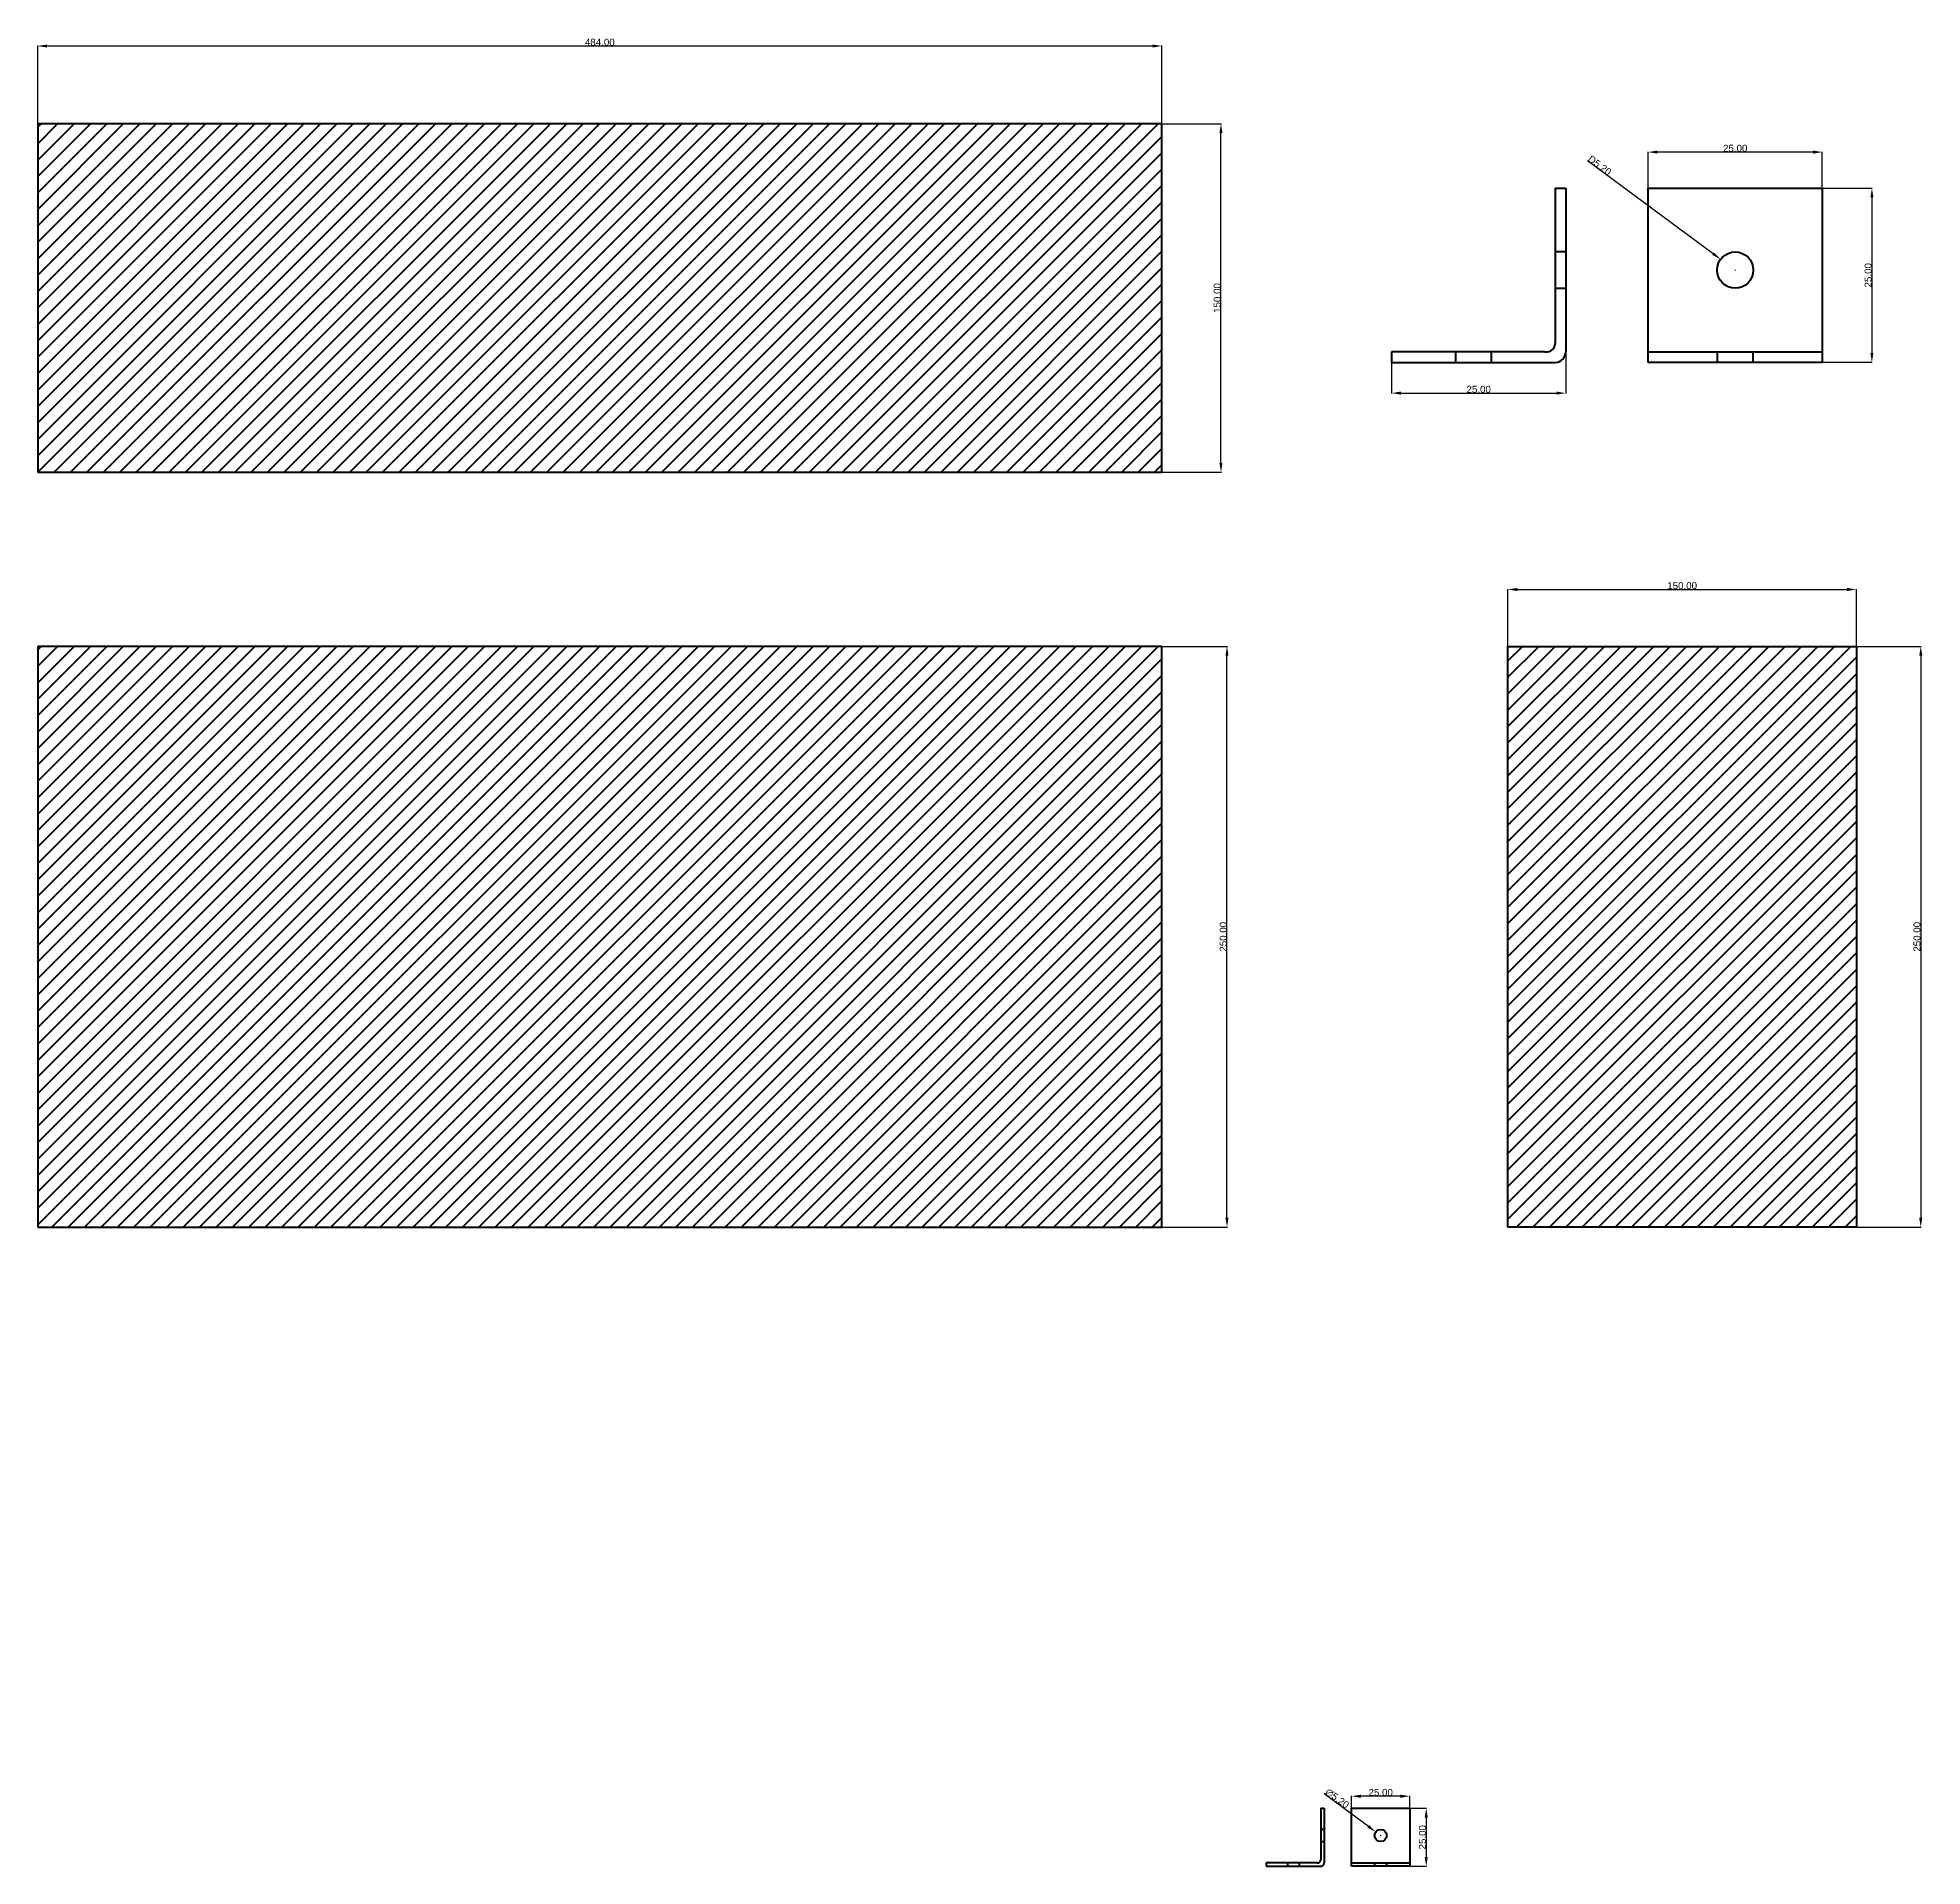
# Model space of a CAD drawing. Header units: inches. Extents: x 0 to 1487, y -600 to 187.
# Drawn here: x 0 to 811, y -600 to 187 of the extents above; entities that cross this region are included whole.
import ezdxf

# ---------------------------------------------------------------- set-up
doc = ezdxf.new("R2010")
doc.units = ezdxf.units.IN
doc.header["$MEASUREMENT"] = 0
doc.linetypes.add('HIDDEN', pattern=[9.525, 6.35, -3.175])
doc.layers.add('Layer1', color=1, linetype='Continuous', lineweight=50)
doc.styles.get("Standard").update_dxf_attribs({"font": 'Arial.ttf'})
doc.dimstyles.get("Standard").update_dxf_attribs({"dimtxt": 0.18, "dimasz": 0.18, "dimexe": 0.18, "dimexo": 0.0625, "dimgap": 0.09, "dimtad": 0, "dimtih": 1, "dimtoh": 1, "dimdec": 4, "dimzin": 0, "dimdsep": 46, "dimtxsty": 'Standard', "dimcen": 0.09, "dimadec": 0, "dimazin": 0, "dimtfac": 1, "dimtdec": 4, "dimtofl": 0, "dimtmove": 0, "dimatfit": 3, "dimfxl": 1, "dimtolj": 1, "dimtzin": 0, "dimarcsym": 0})

msp = doc.modelspace()

# ---------------------------------------------------------------- blocks, each defined once
blk = doc.blocks.new('*D18')
at = {"color": 0, "lineweight": -2, "transparency": 16777216}
for p, q in [((0, 150.06), (0, 183.65)), ((480, 183.47), (4, 183.47)), ((484, 150.06), (484, 183.65))]:
    blk.add_line(p, q, dxfattribs=at)
at = {"color": 0, "transparency": 16777216}
for points in [[(4, 184.14), (4, 182.81), (0, 183.47)], [(480, 184.14), (480, 182.81), (484, 183.47)]]:
    blk.add_solid(points, dxfattribs=at)
at = {"layer": 'Defpoints', "color": 0, "transparency": 16777216}
for p in [(0, 183.47), (0, 150), (484, 150)]:
    blk.add_point(p, dxfattribs=at)
at = {"color": 0, "transparency": 16777216, "insert": (242, 185.09), "char_height": 3, "attachment_point": 5}
blk.add_mtext('\\A1;484.00', dxfattribs=at)
blk = doc.blocks.new('*D19')
at = {"color": 0, "lineweight": -2, "transparency": 16777216}
for p, q in [((484.06, 150), (509.61, 150)), ((509.43, 4), (509.43, 146)), ((484.06, 0), (509.61, 0))]:
    blk.add_line(p, q, dxfattribs=at)
at = {"color": 0, "transparency": 16777216}
for points in [[(508.76, 146), (510.1, 146), (509.43, 150)], [(508.76, 4), (510.1, 4), (509.43, 0)]]:
    blk.add_solid(points, dxfattribs=at)
at = {"layer": 'Defpoints', "color": 0, "transparency": 16777216}
for p in [(484, 150), (509.43, 150), (484, 0)]:
    blk.add_point(p, dxfattribs=at)
at = {"color": 0, "transparency": 16777216, "insert": (507.81, 75), "char_height": 3, "attachment_point": 5, "rotation": 90}
blk.add_mtext('\\A1;150.00', dxfattribs=at)
blk = doc.blocks.new('*D20')
at = {"color": 0, "lineweight": -2, "transparency": 16777216}
for p, q in [((484.06, -75), (512.2, -75)), ((512.02, -321), (512.02, -79)), ((484.06, -325), (512.2, -325))]:
    blk.add_line(p, q, dxfattribs=at)
at = {"color": 0, "transparency": 16777216}
for points in [[(511.35, -79), (512.68, -79), (512.02, -75)], [(511.35, -321), (512.68, -321), (512.02, -325)]]:
    blk.add_solid(points, dxfattribs=at)
at = {"layer": 'Defpoints', "color": 0, "transparency": 16777216}
for p in [(484, -75), (512.02, -75), (484, -325)]:
    blk.add_point(p, dxfattribs=at)
at = {"color": 0, "transparency": 16777216, "insert": (510.39, -200), "char_height": 3, "attachment_point": 5, "rotation": 90}
blk.add_mtext('\\A1;250.00', dxfattribs=at)
blk = doc.blocks.new('*D21')
at = {"color": 0, "lineweight": -2, "transparency": 16777216}
for p, q in [((632.97, -74.94), (632.97, -50.31)), ((636.97, -50.49), (778.97, -50.49)), ((782.97, -74.94), (782.97, -50.31))]:
    blk.add_line(p, q, dxfattribs=at)
at = {"color": 0, "transparency": 16777216}
for points in [[(636.97, -49.82), (636.97, -51.16), (632.97, -50.49)], [(778.97, -49.82), (778.97, -51.16), (782.97, -50.49)]]:
    blk.add_solid(points, dxfattribs=at)
at = {"layer": 'Defpoints', "color": 0, "transparency": 16777216}
for p in [(782.97, -50.49), (632.97, -75), (782.97, -75)]:
    blk.add_point(p, dxfattribs=at)
at = {"color": 0, "transparency": 16777216, "insert": (707.97, -48.87), "char_height": 3, "attachment_point": 5}
blk.add_mtext('\\A1;150.00', dxfattribs=at)
blk = doc.blocks.new('*D22')
at = {"color": 0, "lineweight": -2, "transparency": 16777216}
for p, q in [((783.03, -75), (810.88, -75)), ((810.7, -79), (810.7, -321)), ((783.03, -325), (810.88, -325))]:
    blk.add_line(p, q, dxfattribs=at)
at = {"color": 0, "transparency": 16777216}
for points in [[(810.03, -79), (811.37, -79), (810.7, -75)], [(810.03, -321), (811.37, -321), (810.7, -325)]]:
    blk.add_solid(points, dxfattribs=at)
at = {"layer": 'Defpoints', "color": 0, "transparency": 16777216}
for p in [(782.97, -75), (782.97, -325), (810.7, -325)]:
    blk.add_point(p, dxfattribs=at)
at = {"color": 0, "transparency": 16777216, "insert": (809.08, -200), "char_height": 3, "attachment_point": 5, "rotation": 90}
blk.add_mtext('\\A1;250.00', dxfattribs=at)
blk = doc.blocks.new('*D35')
at = {"color": 0, "lineweight": -2, "transparency": 16777216}
for p, q in [((565.68, -575.14), (565.68, -569.84)), ((586.68, -570.02), (569.68, -570.02)), ((590.68, -575.14), (590.68, -569.84))]:
    blk.add_line(p, q, dxfattribs=at)
at = {"color": 0, "transparency": 16777216}
for points in [[(569.68, -569.36), (569.68, -570.69), (565.68, -570.02)], [(586.68, -569.36), (586.68, -570.69), (590.68, -570.02)]]:
    blk.add_solid(points, dxfattribs=at)
at = {"layer": 'Defpoints', "color": 0, "transparency": 16777216}
for p in [(565.68, -570.02), (565.68, -575.2), (590.68, -575.2)]:
    blk.add_point(p, dxfattribs=at)
at = {"color": 0, "transparency": 16777216, "insert": (578.18, -568.4), "char_height": 3, "attachment_point": 5}
blk.add_mtext('\\A1;25.00', dxfattribs=at)
blk = doc.blocks.new('*D36')
at = {"color": 0, "lineweight": -2, "transparency": 16777216}
for p, q in [((590.74, -575.2), (597.98, -575.2)), ((597.8, -579.2), (597.8, -596.2)), ((590.74, -600.2), (597.98, -600.2))]:
    blk.add_line(p, q, dxfattribs=at)
at = {"color": 0, "transparency": 16777216}
for points in [[(597.13, -579.2), (598.47, -579.2), (597.8, -575.2)], [(597.13, -596.2), (598.47, -596.2), (597.8, -600.2)]]:
    blk.add_solid(points, dxfattribs=at)
at = {"layer": 'Defpoints', "color": 0, "transparency": 16777216}
for p in [(590.68, -575.2), (590.68, -600.2), (597.8, -600.2)]:
    blk.add_point(p, dxfattribs=at)
at = {"color": 0, "transparency": 16777216, "insert": (596.18, -587.7), "char_height": 3, "attachment_point": 5, "rotation": 90}
blk.add_mtext('\\A1;25.00', dxfattribs=at)
blk = doc.blocks.new('*D37')
at = {"color": 0, "lineweight": -2, "transparency": 16777216}
for p, q in [((572.87, -583.03), (553.9, -569.03)), ((578.09, -586.95), (578.27, -586.95)), ((578.18, -587.04), (578.18, -586.86))]:
    blk.add_line(p, q, dxfattribs=at)
at = {"color": 0, "transparency": 16777216}
blk.add_solid([(573.26, -582.5), (572.47, -583.57), (576.09, -585.41)], dxfattribs=at)
at = {"layer": 'Defpoints', "color": 0, "transparency": 16777216}
for p in [(576.09, -585.41), (580.27, -588.5)]:
    blk.add_point(p, dxfattribs=at)
at = {"color": 0, "transparency": 16777216, "insert": (559.43, -570.99), "char_height": 3, "attachment_point": 5, "rotation": 323.56876}
blk.add_mtext('\\A1;∅5.20', dxfattribs=at)
blk = doc.blocks.new('*D43')
at = {"color": 0, "lineweight": -2, "transparency": 16777216}
for p, q in [((693.33, 122.34), (693.33, 137.99)), ((768.31, 122.34), (768.31, 137.99)), ((764.31, 137.81), (697.33, 137.81))]:
    blk.add_line(p, q, dxfattribs=at)
at = {"color": 0, "transparency": 16777216}
for points in [[(697.33, 138.48), (697.33, 137.14), (693.33, 137.81)], [(764.31, 138.48), (764.31, 137.14), (768.31, 137.81)]]:
    blk.add_solid(points, dxfattribs=at)
at = {"layer": 'Defpoints', "color": 0, "transparency": 16777216}
for p in [(693.33, 137.81), (693.33, 122.28), (768.31, 122.28)]:
    blk.add_point(p, dxfattribs=at)
at = {"color": 0, "transparency": 16777216, "insert": (730.82, 139.43), "char_height": 3, "attachment_point": 5}
blk.add_mtext('\\A1;25.00', dxfattribs=at)
blk = doc.blocks.new('*D44')
at = {"color": 0, "lineweight": -2, "transparency": 16777216}
for p, q in [((768.37, 122.28), (789.85, 122.28)), ((789.67, 118.28), (789.67, 51.3)), ((768.37, 47.3), (789.85, 47.3))]:
    blk.add_line(p, q, dxfattribs=at)
at = {"color": 0, "transparency": 16777216}
for points in [[(789.01, 118.28), (790.34, 118.28), (789.67, 122.28)], [(789.01, 51.3), (790.34, 51.3), (789.67, 47.3)]]:
    blk.add_solid(points, dxfattribs=at)
at = {"layer": 'Defpoints', "color": 0, "transparency": 16777216}
for p in [(768.31, 122.28), (768.31, 47.3), (789.67, 47.3)]:
    blk.add_point(p, dxfattribs=at)
at = {"color": 0, "transparency": 16777216, "insert": (788.05, 84.79), "char_height": 3, "attachment_point": 5, "rotation": 90}
blk.add_mtext('\\A1;25.00', dxfattribs=at)
blk = doc.blocks.new('*D45')
at = {"color": 0, "lineweight": -2, "transparency": 16777216}
for p, q in [((721.33, 94.04), (667.18, 134.01)), ((730.73, 87.04), (730.91, 87.04)), ((730.82, 86.95), (730.82, 87.13))]:
    blk.add_line(p, q, dxfattribs=at)
at = {"color": 0, "transparency": 16777216}
blk.add_solid([(721.72, 94.58), (720.93, 93.51), (724.54, 91.67)], dxfattribs=at)
at = {"layer": 'Defpoints', "color": 0, "transparency": 16777216}
for p in [(724.54, 91.67), (737.09, 82.41)]:
    blk.add_point(p, dxfattribs=at)
at = {"color": 0, "transparency": 16777216, "insert": (672.5, 132.09), "char_height": 3, "attachment_point": 5, "rotation": 323.56876}
blk.add_mtext('\\A1;D5.20', dxfattribs=at)
blk = doc.blocks.new('*D46')
at = {"color": 0, "lineweight": -2, "transparency": 16777216}
for p, q in [((657.88, 51.73), (657.88, 33.87)), ((582.9, 47.23), (582.9, 33.87)), ((586.9, 34.05), (653.88, 34.05))]:
    blk.add_line(p, q, dxfattribs=at)
at = {"color": 0, "transparency": 16777216}
for points in [[(586.9, 34.71), (586.9, 33.38), (582.9, 34.05)], [(653.88, 34.71), (653.88, 33.38), (657.88, 34.05)]]:
    blk.add_solid(points, dxfattribs=at)
at = {"layer": 'Defpoints', "color": 0, "transparency": 16777216}
for p in [(657.88, 51.8), (582.9, 47.3), (657.88, 34.05)]:
    blk.add_point(p, dxfattribs=at)
at = {"color": 0, "transparency": 16777216, "insert": (620.39, 35.67), "char_height": 3, "attachment_point": 5}
blk.add_mtext('\\A1;25.00', dxfattribs=at)

# ---------------------------------------------------------------- dimensions: what is measured, and where the dimension line sits
for base, p1, p2, override, picture, middle in [((0, 183.473), (484, 150), (0, 150), {"dimtxt": 3, "dimasz": 4, "dimtad": 1, "dimtoh": 0, "dimdec": 2, "dimtix": 1, "dimatfit": 0}, '*D18', (242, 185.094)), ((782.968, -50.491), (632.968, -75), (782.968, -75), {"dimtxt": 3, "dimasz": 4, "dimtad": 1, "dimtih": 0, "dimtoh": 0, "dimdec": 2, "dimtix": 1, "dimatfit": 0}, '*D21', (707.968, -48.87))]:
    dim = msp.add_linear_dim(base=base, p1=p1, p2=p2, dimstyle='Standard', override=override)
    dim.commit()
    dim.dimension.update_dxf_attribs({"geometry": picture, "text_midpoint": middle})
for base, p1, p2, picture, middle in [((509.432, 150), (484, 0), (484, 150), '*D19', (507.81, 75)), ((512.016, -75), (484, -325), (484, -75), '*D20', (510.395, -200)), ((810.701, -325), (782.968, -75), (782.968, -325), '*D22', (809.079, -200)), ((597.801, -600.201), (590.677, -575.201), (590.677, -600.201), '*D36', (596.179, -587.701))]:
    dim = msp.add_linear_dim(base=base, p1=p1, p2=p2, angle=90, dimstyle='Standard', override={"dimtxt": 3, "dimasz": 4, "dimtad": 1, "dimtih": 0, "dimtoh": 0, "dimdec": 2, "dimtix": 1, "dimatfit": 0})
    dim.commit()
    dim.dimension.update_dxf_attribs({"geometry": picture, "text_midpoint": middle})
dim = msp.add_aligned_dim(p1=(768.309, 122.277), p2=(693.328, 122.277), distance=-15.534, text='25.00', dimstyle='Standard', override={"dimtxt": 3, "dimasz": 4, "dimtad": 1, "dimtih": 0, "dimtoh": 0, "dimdec": 2, "dimtix": 1, "dimatfit": 0})
dim.commit()
dim.dimension.update_dxf_attribs({"geometry": '*D43', "text_midpoint": (730.818, 139.433)})
dim = msp.add_diameter_dim_2p(p1=(737.092, 82.405), p2=(724.544, 91.667), text='D5.20', dimstyle='Standard', override={"dimtxt": 3, "dimasz": 4, "dimtad": 1, "dimtoh": 0, "dimdec": 2, "dimtix": 1, "dimatfit": 0})
dim.commit()
dim.dimension.update_dxf_attribs({"geometry": '*D45', "text_midpoint": (671.542, 130.789), "dimtype": 163})
dim = msp.add_linear_dim(base=(789.673, 47.296), p1=(768.309, 122.277), p2=(768.309, 47.296), angle=90, text='25.00', dimstyle='Standard', override={"dimtxt": 3, "dimasz": 4, "dimtad": 1, "dimtih": 0, "dimtoh": 0, "dimdec": 2, "dimtix": 1, "dimatfit": 0})
dim.commit()
dim.dimension.update_dxf_attribs({"geometry": '*D44', "text_midpoint": (788.051, 84.787)})
dim = msp.add_linear_dim(base=(657.876, 34.045), p1=(582.895, 47.296), p2=(657.876, 51.795), text='25.00', dimstyle='Standard', override={"dimtxt": 3, "dimasz": 4, "dimtad": 1, "dimtih": 0, "dimtoh": 0, "dimdec": 2, "dimtix": 1, "dimatfit": 0})
dim.commit()
dim.dimension.update_dxf_attribs({"geometry": '*D46', "text_midpoint": (620.386, 35.667)})
dim = msp.add_diameter_dim_2p(p1=(580.269, -588.495), p2=(576.086, -585.407), dimstyle='Standard', override={"dimtxt": 3, "dimasz": 4, "dimtad": 1, "dimtoh": 0, "dimdec": 2, "dimtix": 1, "dimatfit": 0})
dim.commit()
dim.dimension.update_dxf_attribs({"geometry": '*D37', "text_midpoint": (558.413, -572.364), "dimtype": 163})
dim = msp.add_aligned_dim(p1=(590.677, -575.201), p2=(565.677, -575.201), distance=-5.179, dimstyle='Standard', override={"dimtxt": 3, "dimasz": 4, "dimtad": 1, "dimjust": 0, "dimtoh": 0, "dimdec": 2, "dimlunit": 2, "dimtix": 1, "dimtmove": 0, "dimatfit": 0})
dim.commit()
dim.dimension.update_dxf_attribs({"geometry": '*D35', "text_midpoint": (578.177, -568.4)})

# ---------------------------------------------------------------- hatches: boundary and pattern name
at = {"layer": 'Layer1'}
h = msp.add_hatch(dxfattribs=at)
h.set_pattern_fill('ANSI31', color=256, scale=40)
h.paths.add_polyline_path([(484, 150), (0, 150), (0, 0), (484, 0)])
h = msp.add_hatch(dxfattribs=at)
h.set_pattern_fill('ANSI31', color=256, scale=40)
h.set_pattern_definition([(45, (-7e-14, -225), (-3.535534, 3.535534), [])])
h.paths.add_polyline_path([(0, -325), (484, -325), (484, -75), (0, -75)])
h = msp.add_hatch(dxfattribs=at)
h.set_pattern_fill('ANSI31', color=256, scale=40)
h.paths.add_polyline_path([(782.968, -75), (632.968, -75), (632.968, -325), (782.968, -325)])

# ---------------------------------------------------------------- linework, layer by layer
for p, q in [((484, 150), (0, 150)), ((0, 150), (0, 0)), ((484, 0), (484, 150)), ((653.377, 122.277), (653.377, 56.294)), ((653.377, 122.277), (657.876, 122.277)), ((657.876, 122.277), (657.876, 51.795)), ((693.328, 47.296), (693.328, 122.277)), ((693.328, 122.277), (768.309, 122.277)), ((768.309, 122.277), (768.309, 47.296)), ((648.879, 51.795), (582.895, 51.795)), ((582.895, 51.795), (582.895, 47.296)), ((693.328, 51.795), (768.309, 51.795)), ((582.895, 47.296), (653.377, 47.296)), ((768.309, 47.296), (693.328, 47.296)), ((0, 0), (484, 0)), ((484, -75), (0, -75)), ((0, -75), (0, -325)), ((484, -325), (484, -75)), ((632.968, -75), (782.968, -75)), ((632.968, -325), (632.968, -75)), ((782.968, -75), (782.968, -325)), ((0, -325), (484, -325)), ((782.968, -325), (632.968, -325)), ((552.357, -575.201), (552.357, -597.201)), ((552.357, -575.201), (553.857, -575.201)), ((553.857, -575.201), (553.857, -598.701)), ((565.677, -600.201), (565.677, -575.201)), ((565.677, -575.201), (590.677, -575.201)), ((590.677, -575.201), (590.677, -600.201)), ((550.857, -598.701), (528.857, -598.701)), ((528.857, -598.701), (528.857, -600.201)), ((528.857, -600.201), (552.357, -600.201)), ((565.677, -598.701), (590.677, -598.701)), ((590.677, -600.201), (565.677, -600.201))]:
    msp.add_line(p, q, dxfattribs=at)
at = {"layer": 'Layer1', "linetype": 'HIDDEN', "ltscale": 0.04}
for p, q in [((657.876, 94.834), (653.377, 94.834)), ((653.377, 79.238), (657.876, 79.238)), ((610.338, 51.795), (610.338, 47.296)), ((625.934, 47.296), (625.934, 51.795)), ((723.02, 51.795), (723.02, 47.296)), ((738.616, 47.296), (738.616, 51.795)), ((553.857, -584.351), (552.357, -584.351)), ((552.357, -589.551), (553.857, -589.551)), ((538.007, -598.701), (538.007, -600.201)), ((543.207, -600.201), (543.207, -598.701)), ((575.577, -598.701), (575.577, -600.201)), ((580.777, -600.201), (580.777, -598.701))]:
    msp.add_line(p, q, dxfattribs=at)
at = {"layer": 'Layer1'}
for centre, radius in [((730.818, 87.036), 7.798), ((578.177, -586.951), 2.6)]:
    msp.add_circle(centre, radius, dxfattribs=at)
for centre, radius, start, end in [((649.446, 55.726), 3.972, 261.786266, 8.213734), ((653.377, 51.795), 4.499, 270, 0), ((551.046, -597.391), 1.324, 261.786266, 8.213734), ((552.357, -598.701), 1.5, 270, 0)]:
    msp.add_arc(centre, radius, start, end, dxfattribs=at)

msp.set_redraw_order([(e.dxf.handle, doc.entitydb.next_handle()) for e in msp.query("TEXT MTEXT ATTDEF DIMENSION ARC_DIMENSION")])  # texts and dimensions are drawn at this point

doc.saveas('drawing.dxf')
